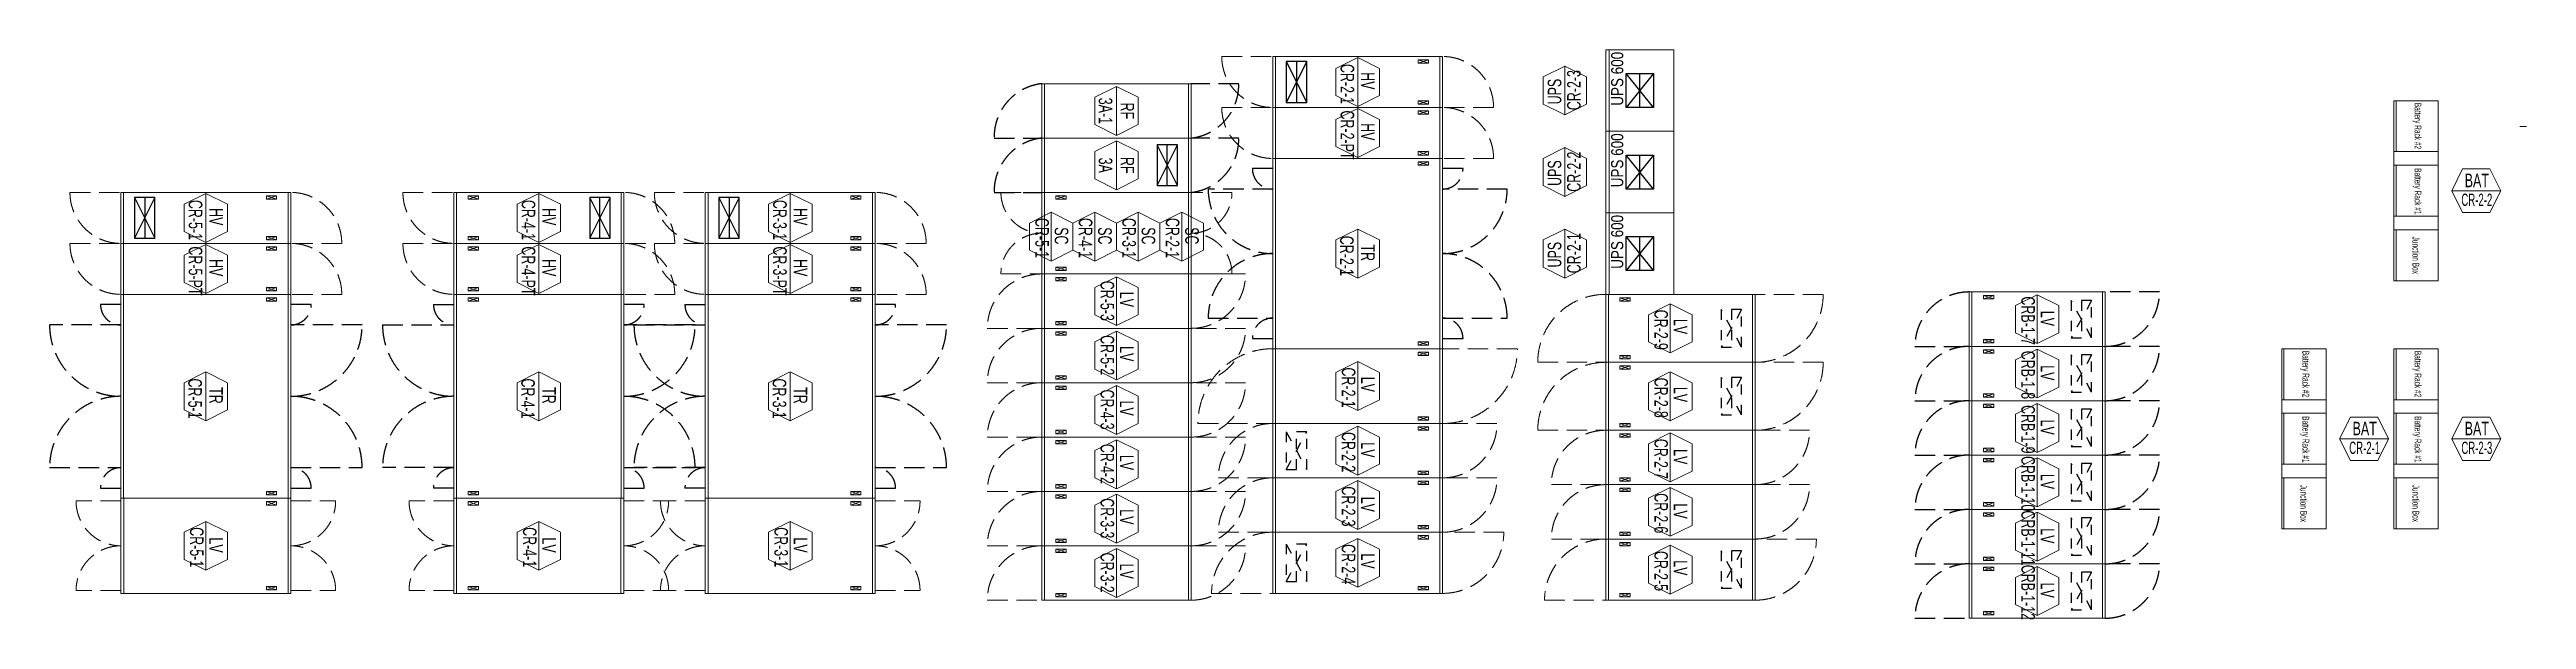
# Model space of a CAD drawing. Header units: millimetres. Extents: x 0 to 504600, y -356400 to 891000.
# Drawn here: x 109554 to 146004, y 825021 to 833407 of the extents above; entities that cross this region are included whole.
import ezdxf
from ezdxf.enums import TextEntityAlignment as Align

# ---------------------------------------------------------------- set-up
doc = ezdxf.new("R2010")
doc.units = ezdxf.units.MM
doc.header["$LTSCALE"] = 150
doc.linetypes.add('D1', pattern=[3, 1, -1, 1])
doc.linetypes.add('LH2', pattern=[2.85, 2, -0.85])
doc.layers.add('-----31 Base Plan Equipment', color=5, linetype='Continuous', lineweight=0)
doc.layers.add('NOPLOT', color=191, linetype='Continuous', plot=False)
doc.styles.add('ELEC', font='')
doc.styles.get('ELEC').set_extended_font_data('Dotum')

msp = doc.modelspace()

# ---------------------------------------------------------------- texts
at = {"layer": '-----31 Base Plan Equipment', "style": 'ELEC'}
for s, height, rotation, width, p in [('CR-2-1', 200, 270, 0.7, (128652, 832900)), ('HV', 200, 270, 0.7, (128955, 832947)), ('UPS', 200, 90, 0.7, (131701, 832789)), ('CR-2-3', 200, 90, 0.7, (131985, 832810)), ('3A-1', 200, 270, 0.7, (125094, 832505)), ('RF', 200, 270, 0.7, (125414, 832505)), ('Battery Rack #2', 100, 270, 0.6, (144407, 832283, 0)), ('CR-2-PT', 200, 270, 0.7, (128652, 832150)), ('HV', 200, 270, 0.7, (128955, 832197)), ('3A', 200, 270, 0.7, (125094, 831705)), ('RF', 200, 270, 0.7, (125414, 831705)), ('CR-2-2', 200, 90, 0.7, (131985, 831610)), ('UPS', 200, 90, 0.7, (131701, 831589)), ('Battery Rack #1', 100, 270, 0.6, (144407, 831321, 0)), ('CR-5-1', 200, 270, 0.7, (111702, 830900)), ('CR-4-1', 200, 270, 0.7, (116602, 830900)), ('CR-3-1', 200, 270, 0.7, (120302, 830900)), ('HV', 200, 270, 0.7, (112005, 830947)), ('HV', 200, 270, 0.7, (116905, 830947)), ('HV', 200, 270, 0.7, (120605, 830947)), ('CR-5-1', 200, 270, 0.7, (124160, 830634)), ('SC', 200, 270, 0.7, (124445, 830666)), ('CR-4-1', 200, 270, 0.7, (124800, 830634)), ('SC', 200, 270, 0.7, (125085, 830666)), ('CR-3-1', 200, 270, 0.7, (125440, 830634)), ('SC', 200, 270, 0.7, (125725, 830666)), ('CR-2-1', 200, 270, 0.7, (126080, 830634)), ('SC', 200, 270, 0.7, (126365, 830666)), ('CR-2-1', 200, 90, 0.7, (131985, 830410)), ('CR-5-PT', 200, 270, 0.7, (111702, 830150)), ('CR-4-PT', 200, 270, 0.7, (116602, 830150)), ('CR-3-PT', 200, 270, 0.7, (120302, 830150)), ('CR-2-1', 200, 270, 0.7, (128645, 830372)), ('TR', 200, 270, 0.7, (128955, 830417)), ('UPS', 200, 90, 0.7, (131701, 830389)), ('Junction Box', 100, 270, 0.6, (144376, 830380, 0)), ('HV', 200, 270, 0.7, (112005, 830197)), ('HV', 200, 270, 0.7, (116905, 830197)), ('HV', 200, 270, 0.7, (120605, 830197)), ('CR-5-3', 200, 270, 0.7, (125120, 829710)), ('LV', 200, 270, 0.7, (125405, 829731)), ('CRB-1-7', 200, 270, 0.7, (138670, 829419)), ('CR-2-9', 200, 270, 0.7, (133270, 829284)), ('LV', 200, 270, 0.7, (133555, 829331)), ('LV', 200, 270, 0.7, (138955, 829451)), ('CR-5-2', 200, 270, 0.7, (125120, 828910)), ('LV', 200, 270, 0.7, (125405, 828931)), ('CRB-1-8', 200, 270, 0.7, (138670, 828619)), ('Battery Rack #2', 100, 270, 0.6, (142757, 828633, 0)), ('Battery Rack #2', 100, 270, 0.6, (144407, 828633, 0)), ('CR-5-1', 200, 270, 0.7, (111695, 828272)), ('CR-4-1', 200, 270, 0.7, (116595, 828272)), ('CR-3-1', 200, 270, 0.7, (120295, 828272)), ('CR-2-1', 200, 270, 0.7, (128670, 828434)), ('LV', 200, 270, 0.7, (128955, 828481)), ('CR-2-8', 200, 270, 0.7, (133270, 828284)), ('LV', 200, 270, 0.7, (138955, 828651)), ('TR', 200, 270, 0.7, (112005, 828317)), ('TR', 200, 270, 0.7, (116905, 828317)), ('TR', 200, 270, 0.7, (120605, 828317)), ('CR-4-3', 200, 270, 0.7, (125120, 828110)), ('LV', 200, 270, 0.7, (125405, 828131)), ('LV', 200, 270, 0.7, (133555, 828331)), ('CRB-1-9', 200, 270, 0.7, (138670, 827819)), ('LV', 200, 270, 0.7, (138955, 827851)), ('Battery Rack #1', 100, 270, 0.6, (142757, 827671, 0)), ('Battery Rack #1', 100, 270, 0.6, (144407, 827671, 0)), ('CR-4-2', 200, 270, 0.7, (125120, 827310)), ('LV', 200, 270, 0.7, (125405, 827331)), ('CR-2-2', 200, 270, 0.7, (128670, 827484)), ('LV', 200, 270, 0.7, (128955, 827516)), ('CR-2-7', 200, 270, 0.7, (133270, 827384)), ('LV', 200, 270, 0.7, (133555, 827416)), ('CRB-1-10', 200, 270, 0.7, (138670, 827019)), ('LV', 200, 270, 0.7, (138955, 827051)), ('CR-3-3', 200, 270, 0.7, (125120, 826510)), ('CR-2-3', 200, 270, 0.7, (128670, 826684)), ('LV', 200, 270, 0.7, (128955, 826716)), ('CR-2-6', 200, 270, 0.7, (133270, 826584)), ('LV', 200, 270, 0.7, (133555, 826616)), ('Junction Box', 100, 270, 0.6, (142726, 826730, 0)), ('Junction Box', 100, 270, 0.6, (144376, 826730, 0)), ('CR-5-1', 200, 270, 0.7, (111720, 826084)), ('CR-4-1', 200, 270, 0.7, (116620, 826084)), ('CR-3-1', 200, 270, 0.7, (120320, 826084)), ('LV', 200, 270, 0.7, (125405, 826531)), ('CRB-1-11', 200, 270, 0.7, (138670, 826219)), ('LV', 200, 270, 0.7, (138955, 826251)), ('LV', 200, 270, 0.7, (112005, 826116)), ('LV', 200, 270, 0.7, (116905, 826116)), ('LV', 200, 270, 0.7, (120605, 826116)), ('CR-3-2', 200, 270, 0.7, (125120, 825710)), ('CR-2-4', 200, 270, 0.7, (128670, 825834)), ('LV', 200, 270, 0.7, (128955, 825881)), ('CR-2-5', 200, 270, 0.7, (133270, 825734)), ('LV', 200, 270, 0.7, (125405, 825731)), ('LV', 200, 270, 0.7, (133555, 825781)), ('CRB-1-12', 200, 270, 0.7, (138670, 825419)), ('LV', 200, 270, 0.7, (138955, 825451))]:
    msp.add_text(s, height=height, rotation=rotation, dxfattribs=dict(at, width=width)).set_placement(p, align=Align.MIDDLE_CENTER)
for s, height, width, p in [('BAT', 200, 0.7, (145273, 831481, 0)), ('CR-2-2', 180, 0.6, (145273, 831197, 0)), ('BAT', 200, 0.7, (143623, 827831, 0)), ('BAT', 200, 0.7, (145273, 827831, 0)), ('CR-2-1', 180, 0.6, (143623, 827547, 0)), ('CR-2-3', 180, 0.6, (145273, 827547, 0))]:
    msp.add_text(s, height=height, dxfattribs=dict(at, width=width)).set_placement(p, align=Align.MIDDLE_CENTER)

# ---------------------------------------------------------------- blocks, each defined once
blk = doc.blocks.new('A$C2e8f9a8b')
at = {"color": 0}
blk.add_line((30, 750), (30, 0), dxfattribs=at)
blk.add_lwpolyline([(650, 0), (0, 0), (0, 750), (650, 750)], close=True, dxfattribs=at)
blk = doc.blocks.new('UPS 600kV')
blk.add_line((800, 850), (-402, 850))
blk.add_lwpolyline([(798, -100), (-402, -100), (-402, 900), (798, 900)], close=True)
at = {"layer": 'NOPLOT'}
for p, q in [((-52, 199), (448, 601)), ((448, 199), (-52, 601)), ((-52, 400), (448, 400))]:
    blk.add_line(p, q, dxfattribs=at)
blk.add_lwpolyline([(448, 601), (448, 199), (-52, 199), (-52, 601)], close=True, dxfattribs=at)
at = {"layer": 'NOPLOT', "style": 'ELEC', "width": 0.85}
blk.add_text('UPS 600', height=178.2, dxfattribs=at).set_placement((-26, 731), align=Align.MIDDLE_LEFT)
blk = doc.blocks.new('900X2500')
for p, q in [((-2460, 900), (-2460, 0)), ((-210, 850), (-360, 800)), ((-360, 850), (-210, 800)), ((-40, 900), (-40, 0)), ((-210, 50), (-360, 100)), ((-360, 50), (-210, 100))]:
    blk.add_line(p, q)
at = {"color": 8, "linetype": 'LH2'}
for p, q in [((900, 900), (-42, 900)), ((-3400, 0), (-2458, 0))]:
    blk.add_line(p, q, dxfattribs=at)
at = {"elevation": 0}
for points in [[(-2500, 900), (-2500, 0), (0, 0), (0, 900)], [(-360, 850), (-210, 850), (-210, 800), (-360, 800)], [(-360, 50), (-210, 50), (-210, 100), (-360, 100)]]:
    blk.add_lwpolyline(points, close=True, dxfattribs=at)
at = {"color": 8, "linetype": 'LH2'}
for centre, start, end in [((-2500, 0), 90, 180), ((0, 900), 270, 0)]:
    blk.add_arc(centre, 900, start, end, dxfattribs=at)
blk = doc.blocks.new('800X2500')
for p, q in [((-2460, 800), (-2460, 0)), ((-210, 750), (-360, 700)), ((-360, 750), (-210, 700)), ((-40, 800), (-40, 0)), ((-210, 50), (-360, 100)), ((-360, 50), (-210, 100))]:
    blk.add_line(p, q)
at = {"color": 8, "linetype": 'LH2'}
for p, q in [((800, 800), (-42, 800)), ((-3300, 0), (-2458, 0))]:
    blk.add_line(p, q, dxfattribs=at)
for points in [[(-2500, 800), (-2500, 0), (0, 0), (0, 800)], [(-360, 750), (-210, 750), (-210, 700), (-360, 700)], [(-360, 50), (-210, 50), (-210, 100), (-360, 100)]]:
    blk.add_lwpolyline(points, close=True)
for centre, start, end in [((-2500, 0), 90, 180), ((0, 800), 270, 0)]:
    blk.add_arc(centre, 800, start, end, dxfattribs=at)
blk = doc.blocks.new('1100X2500')
for p, q in [((-2460, 1100), (-2460, 0)), ((-40, 1100), (-40, 0)), ((-210, 1050), (-360, 1000)), ((-360, 1050), (-210, 1000)), ((-210, 50), (-360, 100)), ((-360, 50), (-210, 100))]:
    blk.add_line(p, q)
at = {"color": 8, "linetype": 'LH2'}
for p, q in [((1100, 1100), (-42, 1100)), ((-3600, 0), (-2458, 0))]:
    blk.add_line(p, q, dxfattribs=at)
at = {"elevation": 0}
for points in [[(-2500, 1100), (-2500, 0), (0, 0), (0, 1100)], [(-360, 1050), (-210, 1050), (-210, 1000), (-360, 1000)], [(-360, 50), (-210, 50), (-210, 100), (-360, 100)]]:
    blk.add_lwpolyline(points, close=True, dxfattribs=at)
at = {"color": 8, "linetype": 'LH2'}
for centre, start, end in [((-2500, 0), 90, 180), ((0, 1100), 270, 0)]:
    blk.add_arc(centre, 1100, start, end, dxfattribs=at)
blk = doc.blocks.new('750X2500')
at = {"color": 8, "linetype": 'LH2'}
for p, q in [((-3250, 750), (-2458, 750)), ((750, 0), (-42, 0))]:
    blk.add_line(p, q, dxfattribs=at)
for p, q in [((-2460, 750), (-2460, 0)), ((-40, 750), (-40, 0)), ((-210, 700), (-360, 650)), ((-360, 700), (-210, 650)), ((-210, 50), (-360, 100)), ((-360, 50), (-210, 100))]:
    blk.add_line(p, q)
for points in [[(-2500, 750), (-2500, 0), (0, 0), (0, 750)], [(-360, 700), (-210, 700), (-210, 650), (-360, 650)], [(-360, 50), (-210, 50), (-210, 100), (-360, 100)]]:
    blk.add_lwpolyline(points, close=True)
for centre, start, end in [((-2500, 750), 180, 270), ((0, 0), 0, 90)]:
    blk.add_arc(centre, 750, start, end, dxfattribs=at)
blk = doc.blocks.new('1400X2500')
at = {"color": 8, "linetype": 'LH2'}
for p, q in [((-2500, 1360, 0), (-3160, 1360, 0)), ((0, 1360, 0), (660, 1360, 0)), ((-2500, 40, 0), (-3160, 40, 0)), ((0, 40, 0), (660, 40, 0))]:
    blk.add_line(p, q, dxfattribs=at)
for p, q in [((-2458, 0, 0), (-2458, 1400, 0)), ((-360, 1350, 0), (-210, 1300, 0)), ((-360, 1300, 0), (-210, 1350, 0)), ((-40, 0), (-40, 1400)), ((-360, 100, 0), (-210, 50, 0)), ((-360, 50, 0), (-210, 100, 0))]:
    blk.add_line(p, q)
for points in [[(0, 0), (0, 1400), (-2500, 1400), (-2500, 0)], [(-210, 1350), (-210, 1300), (-360, 1300), (-360, 1350)], [(-210, 100), (-210, 50), (-360, 50), (-360, 100)]]:
    blk.add_lwpolyline(points, close=True)
for centre, start, end in [((-2500, 1360, 0), 180, 270), ((0, 1360, 0), 270, 0), ((-2500, 40, 0), 90, 180), ((0, 40, 0), 0, 90)]:
    blk.add_arc(centre, 660, start, end, dxfattribs=at)
blk = doc.blocks.new('800x2200')
for p, q in [((-2160, 0), (-2160, 800)), ((-1990, 750), (-1840, 700)), ((-1840, 750), (-1990, 700)), ((-40, 0), (-40, 800)), ((-1990, 50), (-1840, 100)), ((-1840, 50), (-1990, 100))]:
    blk.add_line(p, q)
at = {"color": 8, "linetype": 'LH2'}
for p, q in [((800, 800), (-42, 800)), ((-3000, 0), (-2158, 0))]:
    blk.add_line(p, q, dxfattribs=at)
for points in [[(0, 0), (0, 800), (-2200, 800), (-2200, 0)], [(-1840, 750), (-1990, 750), (-1990, 700), (-1840, 700)], [(-1840, 50), (-1990, 50), (-1990, 100), (-1840, 100)]]:
    blk.add_lwpolyline(points, close=True)
for centre, start, end in [((-2200, 0), 90, 180), ((0, 800), 270, 0)]:
    blk.add_arc(centre, 800, start, end, dxfattribs=at)
blk = doc.blocks.new('900x2200')
for p, q in [((-2160, 900), (-2160, 0)), ((-210, 850), (-360, 800)), ((-360, 850), (-210, 800)), ((-40, 900), (-40, 0)), ((-210, 50), (-360, 100)), ((-360, 50), (-210, 100))]:
    blk.add_line(p, q)
at = {"color": 8, "linetype": 'LH2'}
for p, q in [((900, 900), (-42, 900)), ((-3100, 0), (-2158, 0))]:
    blk.add_line(p, q, dxfattribs=at)
for points in [[(-2200, 900), (-2200, 0), (0, 0), (0, 900)], [(-360, 850), (-210, 850), (-210, 800), (-360, 800)], [(-360, 50), (-210, 50), (-210, 100), (-360, 100)]]:
    blk.add_lwpolyline(points, close=True)
for centre, start, end in [((-2200, 0), 90, 180), ((0, 900), 270, 0)]:
    blk.add_arc(centre, 900, start, end, dxfattribs=at)
blk = doc.blocks.new('1200X2200')
at = {"color": 8, "linetype": 'LH2'}
for p, q in [((-2800, 1200), (-2158, 1200)), ((600, 1200), (-42, 1200)), ((-2800, 0), (-2158, 0)), ((600, 0), (-42, 0))]:
    blk.add_line(p, q, dxfattribs=at)
for p, q in [((-2160, 0), (-2160, 1200)), ((-1990, 1150), (-1840, 1100)), ((-1840, 1150), (-1990, 1100)), ((-40, 0), (-40, 1200)), ((-1990, 50), (-1840, 100)), ((-1840, 50), (-1990, 100))]:
    blk.add_line(p, q)
for points in [[(0, 0), (0, 1200), (-2200, 1200), (-2200, 0)], [(-1840, 1150), (-1990, 1150), (-1990, 1100), (-1840, 1100)], [(-1840, 50), (-1990, 50), (-1990, 100), (-1840, 100)]]:
    blk.add_lwpolyline(points, close=True)
for centre, start, end in [((-2200, 1200), 180, 270), ((0, 1200), 270, 0), ((-2200, 0), 90, 180), ((0, 0), 0, 90)]:
    blk.add_arc(centre, 600, start, end, dxfattribs=at)
blk = doc.blocks.new('1000X2200')
at = {"layer": '-----31 Base Plan Equipment'}
for p, q in [((-2160, 1000), (-2160, 0)), ((-210, 950), (-360, 900)), ((-360, 950), (-210, 900)), ((-40, 1000), (-40, 0)), ((-210, 50), (-360, 100)), ((-360, 50), (-210, 100))]:
    blk.add_line(p, q, dxfattribs=at)
for points in [[(-2200, 1000), (-2200, 0), (0, 0), (0, 1000)], [(-360, 950), (-210, 950), (-210, 900), (-360, 900)], [(-360, 50), (-210, 50), (-210, 100), (-360, 100)]]:
    blk.add_lwpolyline(points, close=True, dxfattribs=at)
at = {"color": 8, "linetype": 'LH2'}
for p, q in [((1000, 1000), (-42, 1000)), ((-3200, 0), (-2158, 0))]:
    blk.add_line(p, q, dxfattribs=at)
for centre, start, end in [((-2200, 0), 90, 180), ((0, 1000), 270, 0)]:
    blk.add_arc(centre, 1000, start, end, dxfattribs=at)

# ---------------------------------------------------------------- linework, layer by layer
at = {"layer": '-----31 Base Plan Equipment'}
for p, q in [((124194, 832105), (124194, 832905)), ((126314, 832105), (126314, 832905)), ((124194, 831305), (124194, 832105)), ((126314, 831305), (126314, 832105)), ((127594, 831805), (127594, 829005)), ((130014, 831805), (130014, 829005)), ((129694, 831755), (129844, 831705)), ((129694, 831705), (129844, 831755)), ((110644, 829805), (110644, 826805)), ((112744, 829755), (112894, 829705)), ((112744, 829705), (112894, 829755)), ((113064, 829805), (113064, 826805)), ((115544, 829805), (115544, 826805)), ((115864, 829705), (115714, 829755)), ((115864, 829755), (115714, 829705)), ((117964, 829805), (117964, 826805)), ((119244, 829805), (119244, 826805)), ((121344, 829755), (121494, 829705)), ((121344, 829705), (121494, 829755)), ((121664, 829805), (121664, 826805)), ((137844, 829040), (137844, 829840)), ((138014, 829790), (138164, 829740)), ((138164, 829790), (138014, 829740)), ((139764, 829040), (139764, 829840)), ((129694, 829105), (129844, 829055)), ((129694, 829055), (129844, 829105)), ((137844, 828240), (137844, 829040)), ((138014, 829090), (138164, 829140)), ((138164, 829090), (138014, 829140)), ((138014, 828990), (138164, 828940)), ((138164, 828990), (138014, 828940)), ((139764, 828240), (139764, 829040)), ((137844, 827440), (137844, 828240)), ((138014, 828290), (138164, 828340)), ((138164, 828290), (138014, 828340)), ((138014, 828190), (138164, 828140)), ((138164, 828190), (138014, 828140)), ((139764, 827440), (139764, 828240)), ((137844, 826640), (137844, 827440)), ((138014, 827490), (138164, 827540)), ((138164, 827490), (138014, 827540)), ((139764, 826640), (139764, 827440)), ((138014, 827390), (138164, 827340)), ((138164, 827390), (138014, 827340)), ((112744, 826905), (112894, 826855)), ((112744, 826855), (112894, 826905)), ((115864, 826855), (115714, 826905)), ((115864, 826905), (115714, 826855)), ((121344, 826905), (121494, 826855)), ((121344, 826855), (121494, 826905)), ((138014, 826690), (138164, 826740)), ((138164, 826690), (138014, 826740)), ((137844, 825840), (137844, 826640)), ((138014, 826590), (138164, 826540)), ((138164, 826590), (138014, 826540)), ((139764, 825840), (139764, 826640)), ((137844, 825040), (137844, 825840)), ((138014, 825890), (138164, 825940)), ((138164, 825890), (138014, 825940)), ((138014, 825790), (138164, 825740)), ((138164, 825790), (138014, 825740)), ((139764, 825040), (139764, 825840)), ((138014, 825090), (138164, 825140)), ((138164, 825090), (138014, 825140))]:
    msp.add_line(p, q, dxfattribs=at)
for points in [[(128804, 833290), (128804, 832570), (129124, 832730), (129124, 833130), (128804, 833290), (128484, 833130), (128484, 832730), (128804, 832570)], [(131852, 832445), (131852, 833165), (131532, 833005), (131532, 832605), (131852, 832445), (132172, 832605), (132172, 833005), (131852, 833165)], [(125254, 832865), (125254, 832145), (124934, 832305), (124934, 832705), (125254, 832865), (125574, 832705), (125574, 832305), (125254, 832145)], [(128804, 832540), (128804, 831820), (129124, 831980), (129124, 832380), (128804, 832540), (128484, 832380), (128484, 831980), (128804, 831820)], [(146004, 832275), (145904, 832275)], [(125254, 832065), (125254, 831345), (124934, 831505), (124934, 831905), (125254, 832065), (125574, 831905), (125574, 831505), (125254, 831345)], [(131852, 831245), (131852, 831965), (131532, 831805), (131532, 831405), (131852, 831245), (132172, 831405), (132172, 831805), (131852, 831965)], [(111854, 831290), (111854, 830570), (112174, 830730), (112174, 831130), (111854, 831290), (111534, 831130), (111534, 830730), (111854, 830570)], [(116754, 831290), (116754, 830570), (117074, 830730), (117074, 831130), (116754, 831290), (116434, 831130), (116434, 830730), (116754, 830570)], [(120454, 831290), (120454, 830570), (120774, 830730), (120774, 831130), (120454, 831290), (120134, 831130), (120134, 830730), (120454, 830570)], [(128804, 830765), (128804, 830045), (129124, 830205), (129124, 830605), (128804, 830765), (128484, 830605), (128484, 830205), (128804, 830045)], [(131852, 830045), (131852, 830765), (131532, 830605), (131532, 830205), (131852, 830045), (132172, 830205), (132172, 830605), (131852, 830765)], [(111854, 830540), (111854, 829820), (112174, 829980), (112174, 830380), (111854, 830540), (111534, 830380), (111534, 829980), (111854, 829820)], [(116754, 830540), (116754, 829820), (117074, 829980), (117074, 830380), (116754, 830540), (116434, 830380), (116434, 829980), (116754, 829820)], [(120454, 830540), (120454, 829820), (120774, 829980), (120774, 830380), (120454, 830540), (120134, 830380), (120134, 829980), (120454, 829820)], [(125254, 830065), (125254, 829345), (124934, 829505), (124934, 829905), (125254, 830065), (125574, 829905), (125574, 829505), (125254, 829345)], [(133404, 829665), (133404, 828945), (133724, 829105), (133724, 829505), (133404, 829665), (133084, 829505), (133084, 829105), (133404, 828945)], [(138804, 829800), (138804, 829080), (139124, 829240), (139124, 829640), (138804, 829800), (138484, 829640), (138484, 829240), (138804, 829080)], [(125254, 829265), (125254, 828545), (124934, 828705), (124934, 829105), (125254, 829265), (125574, 829105), (125574, 828705), (125254, 828545)], [(138804, 829000), (138804, 828280), (139124, 828440), (139124, 828840), (138804, 829000), (138484, 828840), (138484, 828440), (138804, 828280)], [(111854, 828665), (111854, 827945), (112174, 828105), (112174, 828505), (111854, 828665), (111534, 828505), (111534, 828105), (111854, 827945)], [(116754, 828665), (116754, 827945), (117074, 828105), (117074, 828505), (116754, 828665), (116434, 828505), (116434, 828105), (116754, 827945)], [(120454, 828665), (120454, 827945), (120774, 828105), (120774, 828505), (120454, 828665), (120134, 828505), (120134, 828105), (120454, 827945)], [(128804, 828815), (128804, 828095), (129124, 828255), (129124, 828655), (128804, 828815), (128484, 828655), (128484, 828255), (128804, 828095)], [(133404, 828665), (133404, 827945), (133724, 828105), (133724, 828505), (133404, 828665), (133084, 828505), (133084, 828105), (133404, 827945)], [(125254, 828465), (125254, 827745), (124934, 827905), (124934, 828305), (125254, 828465), (125574, 828305), (125574, 827905), (125254, 827745)], [(138804, 828200), (138804, 827480), (139124, 827640), (139124, 828040), (138804, 828200), (138484, 828040), (138484, 827640), (138804, 827480)], [(128804, 827865), (128804, 827145), (129124, 827305), (129124, 827705), (128804, 827865), (128484, 827705), (128484, 827305), (128804, 827145)], [(125254, 827665), (125254, 826945), (124934, 827105), (124934, 827505), (125254, 827665), (125574, 827505), (125574, 827105), (125254, 826945)], [(133404, 827765), (133404, 827045), (133724, 827205), (133724, 827605), (133404, 827765), (133084, 827605), (133084, 827205), (133404, 827045)], [(128804, 827065), (128804, 826345), (129124, 826505), (129124, 826905), (128804, 827065), (128484, 826905), (128484, 826505), (128804, 826345)], [(138804, 827400), (138804, 826680), (139124, 826840), (139124, 827240), (138804, 827400), (138484, 827240), (138484, 826840), (138804, 826680)], [(125254, 826865), (125254, 826145), (124934, 826305), (124934, 826705), (125254, 826865), (125574, 826705), (125574, 826305), (125254, 826145)], [(133404, 826965), (133404, 826245), (133724, 826405), (133724, 826805), (133404, 826965), (133084, 826805), (133084, 826405), (133404, 826245)], [(111854, 826465), (111854, 825745), (112174, 825905), (112174, 826305), (111854, 826465), (111534, 826305), (111534, 825905), (111854, 825745)], [(116754, 826465), (116754, 825745), (117074, 825905), (117074, 826305), (116754, 826465), (116434, 826305), (116434, 825905), (116754, 825745)], [(120454, 826465), (120454, 825745), (120774, 825905), (120774, 826305), (120454, 826465), (120134, 826305), (120134, 825905), (120454, 825745)], [(138804, 826600), (138804, 825880), (139124, 826040), (139124, 826440), (138804, 826600), (138484, 826440), (138484, 826040), (138804, 825880)], [(125254, 826065), (125254, 825345), (124934, 825505), (124934, 825905), (125254, 826065), (125574, 825905), (125574, 825505), (125254, 825345)], [(128804, 826215), (128804, 825495), (129124, 825655), (129124, 826055), (128804, 826215), (128484, 826055), (128484, 825655), (128804, 825495)], [(133404, 826115), (133404, 825395), (133724, 825555), (133724, 825955), (133404, 826115), (133084, 825955), (133084, 825555), (133404, 825395)], [(138804, 825800), (138804, 825080), (139124, 825240), (139124, 825640), (138804, 825800), (138484, 825640), (138484, 825240), (138804, 825080)]]:
    msp.add_lwpolyline(points, dxfattribs=at)
for points in [[(124154, 832105), (124154, 832905), (126354, 832905), (126354, 832105)], [(124154, 831305), (124154, 832105), (126354, 832105), (126354, 831305)], [(130054, 831805), (130054, 829005), (127554, 829005), (127554, 831805)], [(129844, 831755), (129844, 831705), (129694, 831705), (129694, 831755)], [(113104, 829805), (113104, 826805), (110604, 826805), (110604, 829805)], [(112894, 829755), (112894, 829705), (112744, 829705), (112744, 829755)], [(118004, 829805), (118004, 826805), (115504, 826805), (115504, 829805)], [(115714, 829705), (115714, 829755), (115864, 829755), (115864, 829705)], [(121704, 829805), (121704, 826805), (119204, 826805), (119204, 829805)], [(121494, 829755), (121494, 829705), (121344, 829705), (121344, 829755)], [(139804, 829040), (139804, 829840), (137804, 829840), (137804, 829040)], [(138164, 829790), (138014, 829790), (138014, 829740), (138164, 829740)], [(129844, 829105), (129844, 829055), (129694, 829055), (129694, 829105)], [(139804, 828240), (139804, 829040), (137804, 829040), (137804, 828240)], [(138164, 829090), (138014, 829090), (138014, 829140), (138164, 829140)], [(138164, 828990), (138014, 828990), (138014, 828940), (138164, 828940)], [(139804, 827440), (139804, 828240), (137804, 828240), (137804, 827440)], [(138164, 828290), (138014, 828290), (138014, 828340), (138164, 828340)], [(138164, 828190), (138014, 828190), (138014, 828140), (138164, 828140)], [(139804, 826640), (139804, 827440), (137804, 827440), (137804, 826640)], [(138164, 827490), (138014, 827490), (138014, 827540), (138164, 827540)], [(138164, 827390), (138014, 827390), (138014, 827340), (138164, 827340)], [(112894, 826905), (112894, 826855), (112744, 826855), (112744, 826905)], [(115714, 826855), (115714, 826905), (115864, 826905), (115864, 826855)], [(121494, 826905), (121494, 826855), (121344, 826855), (121344, 826905)], [(138164, 826690), (138014, 826690), (138014, 826740), (138164, 826740)], [(139804, 825840), (139804, 826640), (137804, 826640), (137804, 825840)], [(138164, 826590), (138014, 826590), (138014, 826540), (138164, 826540)], [(139804, 825040), (139804, 825840), (137804, 825840), (137804, 825040)], [(138164, 825890), (138014, 825890), (138014, 825940), (138164, 825940)], [(138164, 825790), (138014, 825790), (138014, 825740), (138164, 825740)], [(138164, 825090), (138014, 825090), (138014, 825140), (138164, 825140)]]:
    msp.add_lwpolyline(points, close=True, dxfattribs=at)
at = {"layer": '-----31 Base Plan Equipment', "elevation": 0}
for points in [[(144704, 830005), (144054, 830005), (144054, 832655), (144704, 832655)], [(143054, 826355), (142404, 826355), (142404, 829005), (143054, 829005)], [(144704, 826355), (144054, 826355), (144054, 829005), (144704, 829005)]]:
    msp.add_lwpolyline(points, close=True, dxfattribs=at)
for points in [[(145624, 831330), (144904, 831330), (145063, 831650), (145464, 831650), (145624, 831330), (145464, 831010), (145063, 831010), (144904, 831330)], [(124294, 831015), (124294, 830295), (124614, 830455), (124614, 830855), (124294, 831015), (123974, 830855), (123974, 830455), (124294, 830295)], [(124934, 831015), (124934, 830295), (125254, 830455), (125254, 830855), (124934, 831015), (124614, 830855), (124614, 830455), (124934, 830295)], [(125574, 831015), (125574, 830295), (125894, 830455), (125894, 830855), (125574, 831015), (125254, 830855), (125254, 830455), (125574, 830295)], [(126214, 831015), (126214, 830295), (126534, 830455), (126534, 830855), (126214, 831015), (125894, 830855), (125894, 830455), (126214, 830295)], [(143974, 827680), (143254, 827680), (143413, 828000), (143814, 828000), (143974, 827680), (143814, 827360), (143413, 827360), (143254, 827680)], [(145624, 827680), (144904, 827680), (145063, 828000), (145464, 828000), (145624, 827680), (145464, 827360), (145063, 827360), (144904, 827680)]]:
    msp.add_lwpolyline(points, dxfattribs=at)
at = {"color": 8, "linetype": 'LH2', "elevation": 0}
for points in [[(124154, 832905, 0.385743), (123454, 832105), (124154, 832105)], [(124154, 832105, 0.385743), (123454, 831305), (124154, 831305)], [(127554, 831655), (127254, 831655, 0.414214), (127554, 831355), (126604, 831355, 0.414214), (127554, 830405, 0.414214), (126604, 829455), (127554, 829455, 0.414214), (127254, 829155), (127554, 829155)], [(130054, 829155), (130354, 829155, 0.414214), (130054, 829455), (131004, 829455, 0.414214), (130054, 830405, 0.414214), (131004, 831355), (130054, 831355, 0.414214), (130354, 831655), (130054, 831655)], [(110604, 829655), (110304, 829655, 0.414214), (110604, 829355), (109554, 829355, 0.414214), (110604, 828305, 0.414214), (109554, 827255), (110604, 827255, 0.414214), (110304, 826955), (110604, 826955)], [(113104, 826955), (113404, 826955, 0.414214), (113104, 827255), (114154, 827255, 0.414214), (113104, 828305, 0.414214), (114154, 829355), (113104, 829355, 0.414214), (113404, 829655), (113104, 829655)], [(115504, 826955), (115204, 826955, -0.414214), (115504, 827255), (114454, 827255, -0.414214), (115504, 828305, -0.414214), (114454, 829355), (115504, 829355, -0.414214), (115204, 829655), (115504, 829655)], [(118004, 826955), (118304, 826955, 0.414214), (118004, 827255), (119054, 827255, 0.414214), (118004, 828305, 0.414214), (119054, 829355), (118004, 829355, 0.414214), (118304, 829655), (118004, 829655)], [(119204, 826955), (118904, 826955, -0.414214), (119204, 827255), (118154, 827255, -0.414214), (119204, 828305, -0.414214), (118154, 829355), (119204, 829355, -0.414214), (118904, 829655), (119204, 829655)], [(121704, 826955), (122004, 826955, 0.414214), (121704, 827255), (122754, 827255, 0.414214), (121704, 828305, 0.414214), (122754, 829355), (121704, 829355, 0.414214), (122004, 829655), (121704, 829655)]]:
    msp.add_lwpolyline(points, format="xyb", dxfattribs=at)
at = {"color": 8, "linetype": 'LH2'}
for points in [[(126354, 832105, 0.385743), (127054, 832905), (126354, 832905)], [(126354, 831305, 0.385743), (127054, 832105), (126354, 832105)], [(137804, 829840, 0.414214), (137004, 829040), (137846, 829040)], [(139804, 829040, 0.414214), (140604, 829840), (139762, 829840)], [(137804, 829040, 0.414214), (137004, 828240), (137846, 828240)], [(139804, 828240, 0.414214), (140604, 829040), (139762, 829040)], [(137804, 828240, 0.414214), (137004, 827440), (137846, 827440)], [(139804, 827440, 0.414214), (140604, 828240), (139762, 828240)], [(137804, 827440, 0.414214), (137004, 826640), (137846, 826640)], [(139804, 826640, 0.414214), (140604, 827440), (139762, 827440)], [(137804, 826640, 0.414214), (137004, 825840), (137846, 825840)], [(139804, 825840, 0.414214), (140604, 826640), (139762, 826640)], [(137804, 825840, 0.414214), (137004, 825040), (137846, 825040)], [(139804, 825040, 0.414214), (140604, 825840), (139762, 825840)]]:
    msp.add_lwpolyline(points, format="xyb", dxfattribs=at)
at = {"layer": 'NOPLOT'}
for p, q in [((128054, 833230), (127754, 832630)), ((127754, 833230), (128054, 832630)), ((127904, 833230), (127904, 832630)), ((125852, 831405), (126152, 832005)), ((126152, 831405), (125852, 832005)), ((126002, 831405), (126002, 832005)), ((111104, 831230), (110804, 830630)), ((110804, 831230), (111104, 830630)), ((110954, 831230), (110954, 830630)), ((117504, 830630), (117804, 831230)), ((117804, 830630), (117504, 831230)), ((117654, 830630), (117654, 831230)), ((119704, 831230), (119404, 830630)), ((119404, 831230), (119704, 830630)), ((119554, 831230), (119554, 830630))]:
    msp.add_line(p, q, dxfattribs=at)
at = {"layer": 'NOPLOT', "linetype": 'D1'}
for p, q in [((139604, 829715), (139304, 829165)), ((139604, 829165), (139304, 829715)), ((139454, 829715), (139454, 829165)), ((134454, 829580), (134154, 829030)), ((134454, 829030), (134154, 829580)), ((134304, 829580), (134304, 829030)), ((139604, 828915), (139304, 828365)), ((139604, 828365), (139304, 828915)), ((139454, 828915), (139454, 828365)), ((134454, 828580), (134154, 828030)), ((134454, 828030), (134154, 828580)), ((134304, 828580), (134304, 828030)), ((127754, 827230), (128054, 827780)), ((127754, 827780), (128054, 827230)), ((127904, 827230), (127904, 827780)), ((139604, 828115), (139304, 827565)), ((139604, 827565), (139304, 828115)), ((139454, 828115), (139454, 827565)), ((139604, 827315), (139304, 826765)), ((139604, 826765), (139304, 827315)), ((139454, 827315), (139454, 826765)), ((139604, 826515), (139304, 825965)), ((139604, 825965), (139304, 826515)), ((139454, 826515), (139454, 825965)), ((127754, 825580), (128054, 826130)), ((127754, 826130), (128054, 825580)), ((127904, 825580), (127904, 826130)), ((134454, 826030), (134154, 825480)), ((134454, 825480), (134154, 826030)), ((134304, 826030), (134304, 825480)), ((139604, 825715), (139304, 825165)), ((139604, 825165), (139304, 825715)), ((139454, 825715), (139454, 825165))]:
    msp.add_line(p, q, dxfattribs=at)
at = {"layer": 'NOPLOT', "elevation": 0}
for points in [[(128054, 833230), (127754, 833230), (127754, 832630), (128054, 832630)], [(111104, 831230), (110804, 831230), (110804, 830630), (111104, 830630)], [(117504, 830630), (117804, 830630), (117804, 831230), (117504, 831230)], [(119704, 831230), (119404, 831230), (119404, 830630), (119704, 830630)]]:
    msp.add_lwpolyline(points, close=True, dxfattribs=at)
at = {"layer": 'NOPLOT'}
msp.add_lwpolyline([(125852, 831405), (126152, 831405), (126152, 832005), (125852, 832005)], close=True, dxfattribs=at)
at = {"layer": 'NOPLOT', "linetype": 'D1'}
for points in [[(139304, 829715), (139304, 829165), (139604, 829165), (139604, 829715)], [(134154, 829580), (134154, 829030), (134454, 829030), (134454, 829580)], [(139304, 828915), (139304, 828365), (139604, 828365), (139604, 828915)], [(134154, 828580), (134154, 828030), (134454, 828030), (134454, 828580)], [(128054, 827230), (128054, 827780), (127754, 827780), (127754, 827230)], [(139304, 828115), (139304, 827565), (139604, 827565), (139604, 828115)], [(139304, 827315), (139304, 826765), (139604, 826765), (139604, 827315)], [(139304, 826515), (139304, 825965), (139604, 825965), (139604, 826515)], [(128054, 825580), (128054, 826130), (127754, 826130), (127754, 825580)], [(134154, 826030), (134154, 825480), (134454, 825480), (134454, 826030)], [(139304, 825715), (139304, 825165), (139604, 825165), (139604, 825715)]]:
    msp.add_lwpolyline(points, close=True, dxfattribs=at)

# ---------------------------------------------------------------- block references
at = {"layer": '-----31 Base Plan Equipment'}
for name, p in [('750X2500', (130054, 832555)), ('750X2500', (130054, 831805)), ('A$C2e8f9a8b', (144054, 831905, 0)), ('A$C2e8f9a8b', (144054, 830955, 0)), ('750X2500', (113104, 830555)), ('750X2500', (121704, 830555)), ('A$C2e8f9a8b', (144054, 830005, 0)), ('750X2500', (113104, 829805)), ('750X2500', (121704, 829805)), ('800x2200', (126354, 829305)), ('800x2200', (126354, 828505)), ('1100X2500', (130054, 827905)), ('A$C2e8f9a8b', (142404, 828255, 0)), ('A$C2e8f9a8b', (144054, 828255, 0)), ('800x2200', (126354, 827705)), ('800X2500', (130054, 827105)), ('800x2200', (134654, 827005)), ('A$C2e8f9a8b', (142404, 827305, 0)), ('A$C2e8f9a8b', (144054, 827305, 0)), ('800x2200', (126354, 826905)), ('800X2500', (130054, 826305)), ('A$C2e8f9a8b', (142404, 826355, 0)), ('A$C2e8f9a8b', (144054, 826355, 0)), ('1400X2500', (113104, 825405)), ('1400X2500', (121704, 825405)), ('800x2200', (126354, 826105)), ('800x2200', (134654, 826205)), ('800x2200', (126354, 825305)), ('900X2500', (130054, 825405))]:
    msp.add_blockref(name, p, dxfattribs=at)
for name, p, rotation in [('UPS 600kV', (133354, 832607), 90), ('UPS 600kV', (133354, 831407), 90), ('750X2500', (115504, 831305), 180), ('UPS 600kV', (133354, 830207), 90), ('750X2500', (115504, 830555), 180), ('1000X2200', (132454, 829805), 180), ('1000X2200', (132454, 828805), 180), ('1400X2500', (115504, 826805), 180), ('900x2200', (132454, 826205), 180)]:
    msp.add_blockref(name, p, dxfattribs=dict(at, rotation=rotation))
at = {"layer": '-----31 Base Plan Equipment', "linetype": 'LH2'}
msp.add_blockref('1200X2200', (126354, 830105), dxfattribs=at)

msp.set_redraw_order([(e.dxf.handle, doc.entitydb.next_handle()) for e in msp.query("TEXT MTEXT ATTDEF DIMENSION ARC_DIMENSION")])  # texts and dimensions are drawn at this point

doc.saveas('drawing.dxf')
